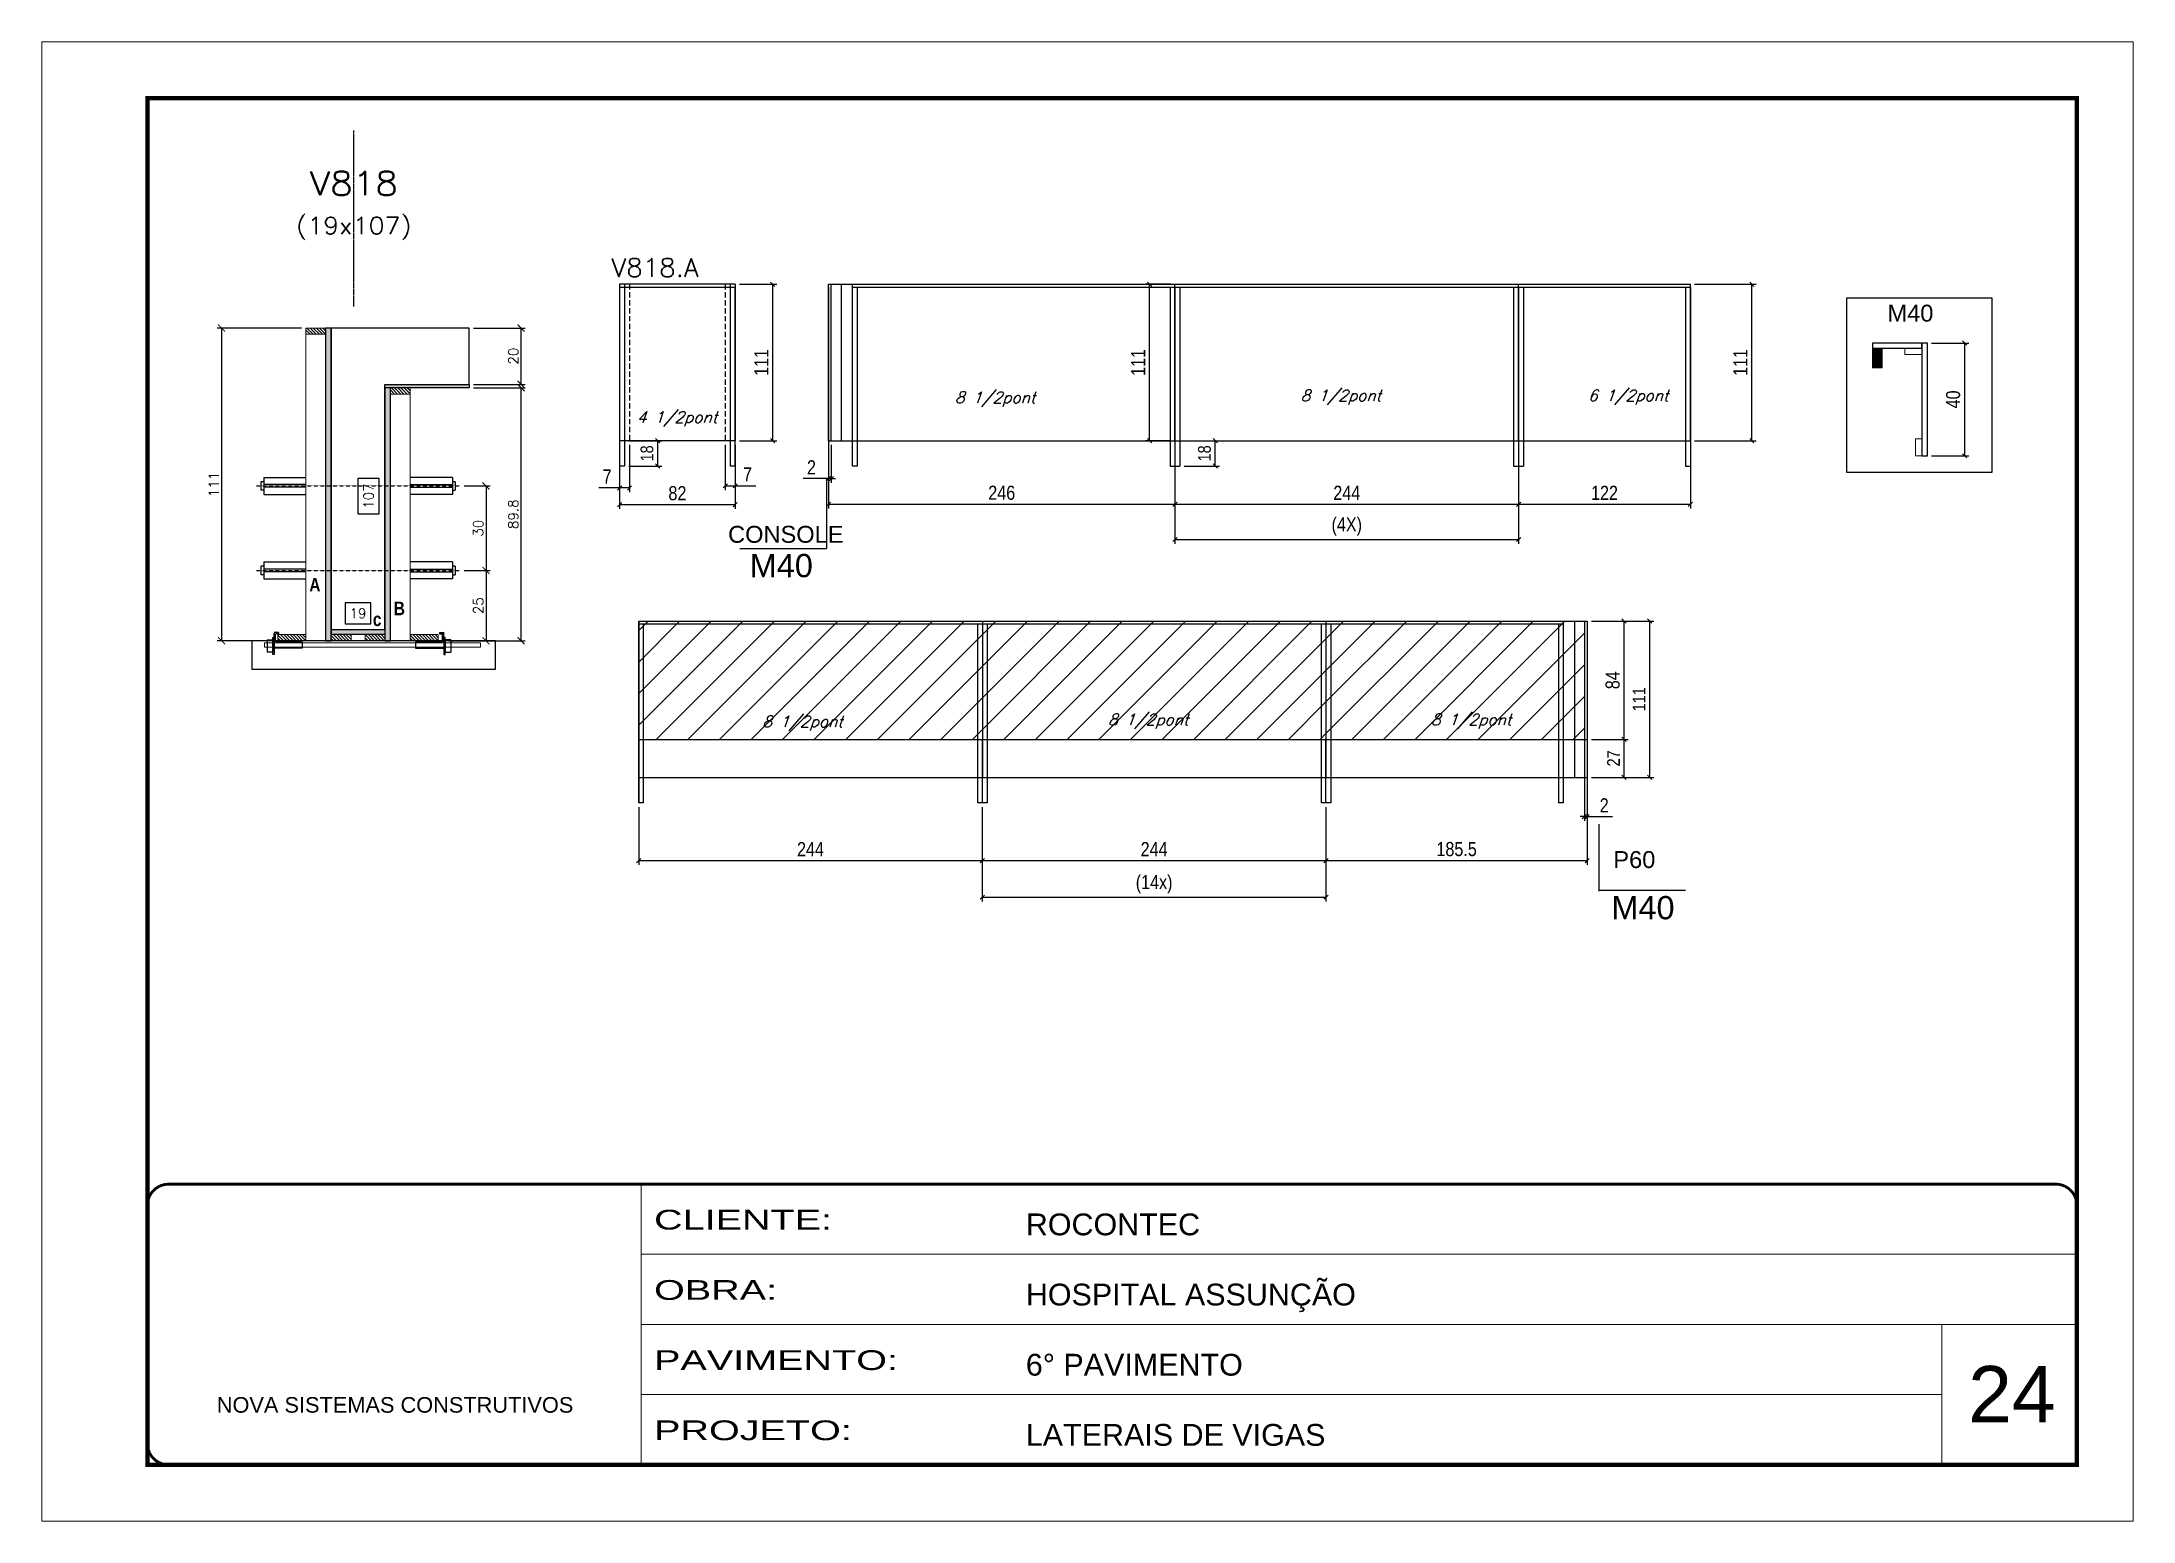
# Model space of a CAD drawing. Extents: x -20960 to -5926, y -2106 to 21915.
# Drawn here: x -7438 to -5953, y 15123 to 16173 of the extents above; entities that cross this region are included whole.
import ezdxf
from ezdxf.enums import TextEntityAlignment as Align

# ---------------------------------------------------------------- set-up
doc = ezdxf.new("R2010")
doc.units = 0
for name, pattern in [('CONTINUO', [0]), ('DASHED', [0.75, 0.5, -0.25]), ('HIDDEN', [0.375, 0.25, -0.125])]:
    doc.linetypes.add(name, pattern=pattern)
for name, color, linetype in [('5', 5, 'Continuous'), ('barrote', 251, 'Continuous'), ('COTA', 241, 'Continuous'), ('Cota Seção (2x)', 4, 'Continuous'), ('detalhes', 4, 'Continuous'), ('NOMENCLATURA', 7, 'Continuous'), ('Painéis', 200, 'Continuous'), ('presilha', 1, 'Continuous'), ('Reaproveitamento', 251, 'Continuous'), ('SARR_2.2x7', 40, 'Continuous'), ('SARR_3.5x7', 81, 'Continuous'), ('TENSOR', 3, 'Continuous'), ('texto', 7, 'Continuous'), ('Texto de Titulo', 7, 'Continuous'), ('Texto Qtd Sarr', 242, 'Continuous')]:
    doc.layers.add(name, color=color, linetype=linetype)
for name, color, linetype, lineweight in [('CARIMBO', 255, 'Continuous', 9), ('CONCRETO', 251, 'Continuous', 25), ('Folhas', 255, 'Continuous', 9), ('Hachura', 251, 'Continuous', 9), ('Madeira', 126, 'Continuous', 18), ('Sarr 2.2x7', 40, 'Continuous', 9), ('SARRAFO DE PRESSAO', 251, 'DASHED', 9), ('SCO-___-LAJ', 2, 'Continuous', 0), ('Texto Seção', 7, 'Continuous', 15)]:
    doc.layers.add(name, color=color, linetype=linetype, lineweight=lineweight)
doc.styles.add('ARIAL', font='arial.ttf')
doc.styles.add('COTA TECNICA', font='techl___.ttf', dxfattribs={"height": 10})
doc.styles.add('COTA TECNICA-50', font='techl___.ttf', dxfattribs={"height": 9})
doc.styles.add('REGUA-120', font='ROMANS.shx', dxfattribs={"height": 15})
doc.styles.add('Romans', font='romans.shx')
doc.styles.get("Standard").update_dxf_attribs({"font": 'arial.ttf'})
doc.styles.add('TECNICA', font='techb___.ttf', dxfattribs={"height": 10})
doc.styles.add('Tecnologia', font='')
doc.styles.get('Tecnologia').set_extended_font_data('Forgotten Futurist')
doc.dimstyles.new('COTA PAINEL-50', dxfattribs={"dimtxt": 9, "dimasz": 3, "dimexe": 3, "dimexo": 3, "dimgap": 3, "dimtad": 1, "dimdec": 1, "dimzin": 12, "dimdsep": 46, "dimtxsty": 'COTA TECNICA-50', "dimblk1": 'OBLIQUE', "dimblk2": 'OBLIQUE', "dimsah": 1, "dimcen": 0.9, "dimclrd": 4, "dimclre": 4, "dimclrt": 240, "dimadec": 1, "dimazin": 3, "dimtfac": 1, "dimtdec": 1, "dimtmove": 0, "dimatfit": 3, "dimfxl": 1, "dimtolj": 1, "dimtzin": 12, "dimarcsym": 0})
doc.dimstyles.new('Cota Seção (2x)', dxfattribs={"dimtxt": 7, "dimasz": 5, "dimexe": 3, "dimexo": 3, "dimgap": 2, "dimtad": 3, "dimdec": 1, "dimlfac": 0.5, "dimzin": 12, "dimdsep": 46, "dimtxsty": 'Romans', "dimblk": 'ARCHTICK', "dimcen": 0, "dimclrd": 4, "dimclre": 4, "dimclrt": 1, "dimadec": 1, "dimazin": 3, "dimtfac": 1, "dimtdec": 1, "dimtmove": 0, "dimatfit": 3, "dimldrblk": 'OBLIQUE', "dimfxl": 1, "dimtolj": 1, "dimtzin": 12, "dimarcsym": 0})
doc.dimstyles.new('Cota Seção interna', dxfattribs={"dimtxt": 7, "dimasz": 6, "dimexe": 0.18, "dimexo": 2, "dimgap": -4, "dimtad": 3, "dimdec": 1, "dimlfac": 0.5, "dimzin": 12, "dimdsep": 46, "dimtxsty": 'Romans', "dimblk": 'ARCHTICK', "dimcen": 0.09, "dimse1": 1, "dimse2": 1, "dimsd1": 1, "dimsd2": 1, "dimclrd": 180, "dimclre": 5, "dimclrt": 1, "dimadec": 0, "dimazin": 3, "dimtfac": 1, "dimtdec": 1, "dimtofl": 0, "dimtmove": 0, "dimatfit": 3, "dimldrblk": 'ARCHTICK', "dimfxl": 1, "dimtolj": 1, "dimtzin": 0, "dimarcsym": 0})
doc.dimstyles.new('PAINEL', dxfattribs={"dimtxt": 10, "dimasz": 3, "dimexe": 3, "dimexo": 3, "dimgap": 3, "dimtad": 1, "dimdec": 1, "dimzin": 12, "dimdsep": 46, "dimtxsty": 'COTA TECNICA', "dimblk1": 'OBLIQUE', "dimblk2": 'OBLIQUE', "dimsah": 1, "dimcen": 0.9, "dimclrd": 4, "dimclre": 4, "dimclrt": 240, "dimadec": 1, "dimazin": 3, "dimtfac": 1, "dimtdec": 1, "dimtmove": 0, "dimatfit": 3, "dimfxl": 1, "dimtolj": 1, "dimtzin": 12, "dimarcsym": 0})
pattern_1 = [(45, (3183.5, 7e-12), (-11.22532, 11.22532), [])]

msp = doc.modelspace()

# ---------------------------------------------------------------- texts
at = {"layer": '5', "color": 7, "linetype": 'Continuous'}
msp.add_text('M40', height=12, rotation=359.99996, dxfattribs=at).set_placement((-6127.96, 15973.94))
at = {"layer": '5', "linetype": 'Continuous'}
for s, rotation, p in [('CONSOLE', 0.00004, (-6951.21, 15816.95)), ('P60', 359.99996, (-6322.61, 15586.09))]:
    msp.add_text(s, height=12, rotation=rotation, dxfattribs=at).set_placement(p)
at = {"layer": 'CARIMBO', "style": 'ARIAL'}
msp.add_text('24', height=40, dxfattribs=at).set_placement((-6070.64, 15192.66))
at = {"layer": 'detalhes', "style": 'TECNICA'}
for s, p in [('A', (-7248.57, 15782.38)), ('B', (-7188.6, 15765.54)), ('c', (-7203.44, 15757.85))]:
    msp.add_text(s, height=9.6, dxfattribs=at).set_placement(p)
at = {"layer": 'NOMENCLATURA', "linetype": 'Continuous'}
for p in [(-6935.84, 15792.53), (-6323.99, 15549.71)]:
    msp.add_text('M40', height=16.5, dxfattribs=at).set_placement(p)
at = {"layer": 'texto', "color": 2, "char_height": 8, "attachment_point": 5, "style": 'Romans'}
for s, insert in [('{\\Q19;\\C256;8 1/2pont}', (-6761.59, 15918.8)), ('{\\Q19;\\C256;8 1/2pont}', (-6516.1, 15920.19)), ('{\\Q19;\\C256;6 1/2pont}', (-6312.07, 15920.19)), ('{\\Q19;\\C256;4 1/2pont}', (-6987.48, 15904.8)), ('{\\Q19;\\C256;8 1/2pont}', (-6652.86, 15690.14)), ('{\\Q19;\\C256;8 1/2pont}', (-6423.63, 15690.14)), ('{\\Q19;\\C256;8 1/2pont}', (-6898.35, 15688.76))]:
    msp.add_mtext(s, dxfattribs=dict(at, insert=insert))
at = {"layer": 'Texto Seção', "style": 'REGUA-120', "width": 1.05}
msp.add_text('V818.A', height=13, dxfattribs=at).set_placement((-7034.06, 16005.8))

# ---------------------------------------------------------------- blocks, each defined once
blk = doc.blocks.new('9999999999')
at = {"color": 30, "linetype": 'CONTINUO'}
for p, q in [((98564.6, 34230.2), (98564.6, 34429.4)), ((98564.6, 34379.6), (99584, 34379.6)), ((98564.6, 34329.8), (99488, 34329.8)), ((99584, 34329.8), (99488, 34329.8)), ((99488, 34329.8), (99488, 34230.2)), ((98564.6, 34280), (99488, 34280))]:
    blk.add_line(p, q, dxfattribs=at)
at = {"color": 30, "linetype": 'CONTINUO', "const_width": 2}
blk.add_lwpolyline([(99584, 34230.2), (99584, 34414.4, 0.414214), (99569, 34429.4), (98229, 34429.4, 0.414214), (98214, 34414.4), (98214, 34245.2, 0.414214), (98229, 34230.2), (99584, 34230.2)], format="xyb", dxfattribs=at)
at = {"layer": 'Folhas'}
blk.add_lwpolyline([(98139, 34190.2), (99624, 34190.2), (99624, 35240.2), (98139, 35240.2)], close=True, dxfattribs=at)
at = {"layer": 'Folhas', "color": 30, "const_width": 3}
blk.add_lwpolyline([(98214, 34230.2), (99584, 34230.2), (99584, 35200.2), (98214, 35200.2)], close=True, dxfattribs=at)
at = {"color": 7, "linetype": 'Continuous', "ltscale": 5, "style": 'ARIAL'}
for s, height, p in [('ROCONTEC', 15.48, (98837.7, 34393.1)), ('HOSPITAL ASSUNÇÃO', 15.483, (98837.7, 34343.3)), ('6° PAVIMENTO', 15.483, (98837.7, 34293.5)), ('NOVA SISTEMAS CONSTRUTIVOS', 11.059, (98263.2, 34267.2)), ('LATERAIS DE VIGAS', 15.483, (98837.7, 34243.7))]:
    blk.add_text(s, height=height, dxfattribs=at).set_placement(p)
at = {"layer": 'Folhas', "color": 7, "style": 'Tecnologia', "width": 1.5}
for s, p in [('CLIENTE:', (98573.7, 34397.2)), ('OBRA:', (98573.7, 34347.3)), ('PAVIMENTO:', (98573.7, 34297.5)), ('PROJETO:', (98573.7, 34247.7))]:
    blk.add_text(s, height=14, dxfattribs=at).set_placement(p)
blk = doc.blocks.new('titulo1')
at = {"layer": 'Defpoints', "color": 252, "linetype": 'HIDDEN', "ltscale": 2}
blk.add_line((0, 0), (0, 125), dxfattribs=at)
at = {"layer": 'Defpoints', "style": 'Romans', "oblique": 15}
blk.add_attdef('FOLHA', text='', height=10, dxfattribs=at).set_placement((0, 15.6), align=Align.MIDDLE_CENTER)
at = {"layer": 'Texto Qtd Sarr', "color": 3, "style": 'Romans', "oblique": 15}
for tag, height, p in [('TITULO', 17, (0, 71.4)), ('SEÇÃO', 12, (0, 41.5))]:
    blk.add_attdef(tag, text='', height=height, dxfattribs=at).set_placement(p, align=Align.MIDDLE_CENTER)
blk = doc.blocks.new('_ArchTick')
at = {"color": 0, "linetype": 'ByBlock', "const_width": 0.15}
blk.add_lwpolyline([(-0.5, -0.5), (0.5, 0.5)], dxfattribs=at)
blk = doc.blocks.new('*D861')
at = {"layer": 'COTA', "color": 4, "lineweight": -2, "transparency": 16777216}
for p, q in [((-7132, 15927), (-7095.2, 15927)), ((-7098.2, 15747.4), (-7098.2, 15927)), ((-7149.6, 15747.4), (-7095.2, 15747.4))]:
    blk.add_line(p, q, dxfattribs=at)
at = {"layer": 'Defpoints', "color": 0, "transparency": 16777216}
for p in [(-7135, 15927), (-7098.2, 15927), (-7152.6, 15747.4)]:
    blk.add_point(p, dxfattribs=at)
at = {"layer": 'COTA', "color": 4, "lineweight": -2, "transparency": 16777216, "xscale": 5, "yscale": 5, "zscale": 5}
for p, rotation in [((-7098.2, 15927), 90), ((-7098.2, 15747.4), 270)]:
    blk.add_blockref('_ArchTick', p, dxfattribs=dict(at, rotation=rotation))
at = {"layer": 'COTA', "color": 1, "transparency": 16777216, "insert": (-7103.7, 15837.2), "char_height": 7, "attachment_point": 5, "rotation": 90, "style": 'Romans'}
blk.add_mtext('\\A1;89.8', dxfattribs=at)
blk = doc.blocks.new('_Oblique')
at = {"color": 0, "linetype": 'ByBlock', "lineweight": -2}
blk.add_line((-0.5, -0.5), (0.5, 0.5), dxfattribs=at)
blk = doc.blocks.new('*D862')
at = {"layer": 'COTA', "color": 4, "lineweight": -2, "transparency": 16777216}
for p, q in [((-7132, 15969.4), (-7095.2, 15969.4)), ((-7098.2, 15929.4), (-7098.2, 15969.4)), ((-7132, 15929.4), (-7095.2, 15929.4))]:
    blk.add_line(p, q, dxfattribs=at)
at = {"layer": 'Defpoints', "color": 0, "transparency": 16777216}
for p in [(-7135, 15969.4), (-7098.2, 15969.4), (-7135, 15929.4)]:
    blk.add_point(p, dxfattribs=at)
at = {"layer": 'COTA', "color": 4, "lineweight": -2, "transparency": 16777216, "xscale": 5, "yscale": 5, "zscale": 5}
for p, rotation in [((-7098.2, 15969.4), 90), ((-7098.2, 15929.4), 270)]:
    blk.add_blockref('_ArchTick', p, dxfattribs=dict(at, rotation=rotation))
at = {"layer": 'COTA', "color": 1, "transparency": 16777216, "insert": (-7103.7, 15949.4), "char_height": 7, "attachment_point": 5, "rotation": 90, "style": 'Romans'}
blk.add_mtext('\\A1;20', dxfattribs=at)
blk = doc.blocks.new('*D863')
at = {"layer": 'Cota Seção (2x)', "color": 180, "lineweight": -2, "transparency": 16777216}
for p, q in [((-7199, 15862.6), (-7214, 15862.6)), ((-7214, 15862.6), (-7214, 15837.6)), ((-7199, 15837.6), (-7199, 15862.6)), ((-7214, 15837.6), (-7199, 15837.6))]:
    blk.add_line(p, q, dxfattribs=at)
at = {"layer": 'Defpoints', "color": 0, "transparency": 16777216}
for p in [(-7195, 15969.4), (-7195, 15969.4), (-7195, 15755.4)]:
    blk.add_point(p, dxfattribs=at)
at = {"layer": 'Cota Seção (2x)', "color": 1, "transparency": 16777216, "insert": (-7206.5, 15850.1), "char_height": 7, "attachment_point": 5, "rotation": 90, "style": 'Romans'}
blk.add_mtext('\\A1;107', dxfattribs=at)
blk = doc.blocks.new('PRESILHA METÁLICA 1')
at = {"layer": 'presilha'}
for p, q in [((0, 13), (6, 13)), ((0, 13), (0, 0)), ((6, 0), (0, 0)), ((6, 15.5), (7.5, 15.5)), ((6, -2.5), (6, 15.5)), ((6, 13), (6, 0)), ((7.5, 10.6), (7.5, 19.9)), ((7.5, 15.5), (7.5, -2.5)), ((37.5, 4.1), (7.5, 4.1)), ((12, 21), (8.6, 21)), ((9, 11.6), (9, 18.9)), ((12, 19.5), (9.6, 19.5)), ((37.5, 11), (9.6, 11)), ((12, 21), (12, 19.5)), ((37.5, 11), (37.5, 4.1)), ((7.5, -2.5), (6, -2.5))]:
    blk.add_line(p, q, dxfattribs=at)
for centre, radius, start, end in [((8.6, 19.9), 1.14, 90, 180), ((9.6, 18.9), 0.57, 90, 180), ((9.6, 11.6), 0.57, 180, 270)]:
    blk.add_arc(centre, radius, start, end, dxfattribs=at)
blk = doc.blocks.new('*D864')
at = {"layer": 'Cota Seção (2x)', "color": 180, "lineweight": -2, "transparency": 16777216}
for p, q in [((-7205, 15774.4), (-7223, 15774.4)), ((-7223, 15774.4), (-7223, 15759.4)), ((-7205, 15759.4), (-7205, 15774.4)), ((-7223, 15759.4), (-7205, 15759.4))]:
    blk.add_line(p, q, dxfattribs=at)
at = {"layer": 'Defpoints', "color": 0, "transparency": 16777216}
for p in [(-7233, 15747.4), (-7195, 15755.4), (-7195, 15747.4)]:
    blk.add_point(p, dxfattribs=at)
at = {"layer": 'Cota Seção (2x)', "color": 1, "transparency": 16777216, "insert": (-7214, 15766.9), "char_height": 7, "attachment_point": 5, "style": 'Romans'}
blk.add_mtext('\\A1;19', dxfattribs=at)
blk = doc.blocks.new('*D865')
at = {"layer": 'COTA', "color": 4, "lineweight": -2, "transparency": 16777216}
for p, q in [((-7254, 15969.4), (-7313.9, 15969.4)), ((-7310.9, 15969.4), (-7310.9, 15747.4)), ((-7254, 15747.4), (-7313.9, 15747.4))]:
    blk.add_line(p, q, dxfattribs=at)
at = {"layer": 'Defpoints', "color": 0, "transparency": 16777216}
for p in [(-7251, 15969.4), (-7310.9, 15747.4), (-7251, 15747.4)]:
    blk.add_point(p, dxfattribs=at)
at = {"layer": 'COTA', "color": 4, "lineweight": -2, "transparency": 16777216, "xscale": 5, "yscale": 5, "zscale": 5}
for p, rotation in [((-7310.9, 15969.4), 90), ((-7310.9, 15747.4), 270)]:
    blk.add_blockref('_ArchTick', p, dxfattribs=dict(at, rotation=rotation))
at = {"layer": 'COTA', "color": 1, "transparency": 16777216, "insert": (-7316.4, 15858.4), "char_height": 7, "attachment_point": 5, "rotation": 90, "style": 'Romans'}
blk.add_mtext('\\A1;111', dxfattribs=at)
blk = doc.blocks.new('*D866')
at = {"layer": 'COTA', "color": 4, "lineweight": -2, "transparency": 16777216}
for p, q in [((-7138.7, 15797.3), (-7120.1, 15797.3)), ((-7123.1, 15797.3), (-7123.1, 15747.4)), ((-7138.7, 15747.4), (-7120.1, 15747.4))]:
    blk.add_line(p, q, dxfattribs=at)
at = {"layer": 'Defpoints', "color": 0, "transparency": 16777216}
for p in [(-7141.7, 15797.3), (-7141.7, 15747.4), (-7123.1, 15747.4)]:
    blk.add_point(p, dxfattribs=at)
at = {"layer": 'COTA', "color": 4, "lineweight": -2, "transparency": 16777216, "xscale": 5, "yscale": 5, "zscale": 5}
for p, rotation in [((-7123.1, 15797.3), 90), ((-7123.1, 15747.4), 270)]:
    blk.add_blockref('_ArchTick', p, dxfattribs=dict(at, rotation=rotation))
at = {"layer": 'COTA', "color": 1, "transparency": 16777216, "insert": (-7128.6, 15772.3), "char_height": 7, "attachment_point": 5, "rotation": 90, "style": 'Romans'}
blk.add_mtext('\\A1;25', dxfattribs=at)
blk = doc.blocks.new('*D867')
at = {"layer": 'COTA', "color": 4, "lineweight": -2, "transparency": 16777216}
for p, q in [((-7138.7, 15857.3), (-7120.1, 15857.3)), ((-7123.1, 15857.3), (-7123.1, 15797.3)), ((-7138.7, 15797.3), (-7120.1, 15797.3))]:
    blk.add_line(p, q, dxfattribs=at)
at = {"layer": 'Defpoints', "color": 0, "transparency": 16777216}
for p in [(-7141.7, 15857.3), (-7141.7, 15797.3), (-7123.1, 15797.3)]:
    blk.add_point(p, dxfattribs=at)
at = {"layer": 'COTA', "color": 4, "lineweight": -2, "transparency": 16777216, "xscale": 5, "yscale": 5, "zscale": 5}
for p, rotation in [((-7123.1, 15857.3), 90), ((-7123.1, 15797.3), 270)]:
    blk.add_blockref('_ArchTick', p, dxfattribs=dict(at, rotation=rotation))
at = {"layer": 'COTA', "color": 1, "transparency": 16777216, "insert": (-7128.6, 15827.3), "char_height": 7, "attachment_point": 5, "rotation": 90, "style": 'Romans'}
blk.add_mtext('\\A1;30', dxfattribs=at)
blk = doc.blocks.new('*D868')
at = {"layer": 'COTA', "color": 4, "linetype": 'ByBlock', "lineweight": -2, "transparency": 16777216}
for p, q in [((-6879.9, 15916.9), (-6879.9, 15841.3)), ((-6633.9, 15904.4), (-6633.9, 15841.3)), ((-6879.9, 15844.3), (-6633.9, 15844.3))]:
    blk.add_line(p, q, dxfattribs=at)
at = {"layer": 'Defpoints', "color": 0, "linetype": 'ByBlock', "transparency": 16777216}
for p in [(-6879.9, 15919.9), (-6633.9, 15907.4), (-6633.9, 15844.3)]:
    blk.add_point(p, dxfattribs=at)
at = {"layer": 'COTA', "color": 4, "linetype": 'ByBlock', "lineweight": -2, "transparency": 16777216, "xscale": 3, "yscale": 3, "zscale": 3, "rotation": 180}
blk.add_blockref('_Oblique', (-6879.9, 15844.3), dxfattribs=at)
at = {"layer": 'COTA', "color": 4, "linetype": 'ByBlock', "lineweight": -2, "transparency": 16777216, "xscale": 3, "yscale": 3, "zscale": 3}
blk.add_blockref('_Oblique', (-6633.9, 15844.3), dxfattribs=at)
at = {"layer": 'COTA', "color": 240, "linetype": 'ByBlock', "transparency": 16777216, "insert": (-6756.9, 15852.4), "char_height": 10, "attachment_point": 5, "style": 'COTA TECNICA'}
blk.add_mtext('\\A1;246', dxfattribs=at)
blk = doc.blocks.new('*D869')
at = {"layer": 'COTA', "color": 4, "linetype": 'ByBlock', "lineweight": -2, "transparency": 16777216}
for p, q in [((-6633.9, 15904.4), (-6633.9, 15841.3)), ((-6389.9, 15904.4), (-6389.9, 15841.3)), ((-6633.9, 15844.3), (-6389.9, 15844.3))]:
    blk.add_line(p, q, dxfattribs=at)
at = {"layer": 'Defpoints', "color": 0, "linetype": 'ByBlock', "transparency": 16777216}
for p in [(-6633.9, 15907.4), (-6389.9, 15907.4), (-6389.9, 15844.3)]:
    blk.add_point(p, dxfattribs=at)
at = {"layer": 'COTA', "color": 4, "linetype": 'ByBlock', "lineweight": -2, "transparency": 16777216, "xscale": 3, "yscale": 3, "zscale": 3, "rotation": 180}
blk.add_blockref('_Oblique', (-6633.9, 15844.3), dxfattribs=at)
at = {"layer": 'COTA', "color": 4, "linetype": 'ByBlock', "lineweight": -2, "transparency": 16777216, "xscale": 3, "yscale": 3, "zscale": 3}
blk.add_blockref('_Oblique', (-6389.9, 15844.3), dxfattribs=at)
at = {"layer": 'COTA', "color": 240, "linetype": 'ByBlock', "transparency": 16777216, "insert": (-6511.9, 15852.4), "char_height": 10, "attachment_point": 5, "style": 'COTA TECNICA'}
blk.add_mtext('\\A1;244', dxfattribs=at)
blk = doc.blocks.new('*D870')
at = {"layer": 'COTA', "color": 4, "lineweight": -2, "ltscale": 25, "transparency": 16777216}
for p, q in [((-6633.9, 15904.4), (-6633.9, 15816.3)), ((-6389.9, 15904.4), (-6389.9, 15816.3)), ((-6633.9, 15819.3), (-6389.9, 15819.3))]:
    blk.add_line(p, q, dxfattribs=at)
at = {"layer": 'Defpoints', "color": 0, "ltscale": 25, "transparency": 16777216}
for p in [(-6633.9, 15907.4), (-6389.9, 15907.4), (-6389.9, 15819.3)]:
    blk.add_point(p, dxfattribs=at)
at = {"layer": 'COTA', "color": 4, "lineweight": -2, "ltscale": 25, "transparency": 16777216, "xscale": 3, "yscale": 3, "zscale": 3, "rotation": 180}
blk.add_blockref('_Oblique', (-6633.9, 15819.3), dxfattribs=at)
at = {"layer": 'COTA', "color": 4, "lineweight": -2, "ltscale": 25, "transparency": 16777216, "xscale": 3, "yscale": 3, "zscale": 3}
blk.add_blockref('_Oblique', (-6389.9, 15819.3), dxfattribs=at)
at = {"layer": 'COTA', "color": 240, "ltscale": 25, "transparency": 16777216, "insert": (-6511.9, 15828.5), "char_height": 10, "attachment_point": 5, "style": 'COTA TECNICA'}
blk.add_mtext('\\A1;(4X)', dxfattribs=at)
blk = doc.blocks.new('*D871')
at = {"layer": 'COTA', "color": 4, "lineweight": -2, "ltscale": 25, "transparency": 16777216}
for p, q in [((-6389.9, 15904.4), (-6389.9, 15841.3)), ((-6267.9, 15904.4), (-6267.9, 15841.3)), ((-6389.9, 15844.3), (-6267.9, 15844.3))]:
    blk.add_line(p, q, dxfattribs=at)
at = {"layer": 'Defpoints', "color": 0, "ltscale": 25, "transparency": 16777216}
for p in [(-6389.9, 15907.4), (-6267.9, 15907.4), (-6267.9, 15844.3)]:
    blk.add_point(p, dxfattribs=at)
at = {"layer": 'COTA', "color": 4, "lineweight": -2, "ltscale": 25, "transparency": 16777216, "xscale": 3, "yscale": 3, "zscale": 3, "rotation": 180}
blk.add_blockref('_Oblique', (-6389.9, 15844.3), dxfattribs=at)
at = {"layer": 'COTA', "color": 4, "lineweight": -2, "ltscale": 25, "transparency": 16777216, "xscale": 3, "yscale": 3, "zscale": 3}
blk.add_blockref('_Oblique', (-6267.9, 15844.3), dxfattribs=at)
at = {"layer": 'COTA', "color": 240, "ltscale": 25, "transparency": 16777216, "insert": (-6328.9, 15852.4), "char_height": 10, "attachment_point": 5, "style": 'COTA TECNICA'}
blk.add_mtext('\\A1;122', dxfattribs=at)
blk = doc.blocks.new('*D905')
at = {"layer": 'COTA', "color": 4, "lineweight": -2, "ltscale": 25, "transparency": 16777216}
for p, q in [((-6879.9, 15904.4), (-6879.9, 15859.5)), ((-6877.9, 15886.4), (-6877.9, 15859.5)), ((-6879.9, 15862.5), (-6898, 15862.5)), ((-6877.9, 15862.5), (-6879.9, 15862.5)), ((-6877.9, 15862.5), (-6874.9, 15862.5))]:
    blk.add_line(p, q, dxfattribs=at)
at = {"layer": 'Defpoints', "color": 0, "ltscale": 25, "transparency": 16777216}
for p in [(-6879.9, 15907.4), (-6877.9, 15889.4), (-6879.9, 15862.5)]:
    blk.add_point(p, dxfattribs=at)
at = {"layer": 'COTA', "color": 4, "lineweight": -2, "ltscale": 25, "transparency": 16777216, "xscale": 3, "yscale": 3, "zscale": 3}
blk.add_blockref('_Oblique', (-6879.9, 15862.5), dxfattribs=at)
at = {"layer": 'COTA', "color": 4, "lineweight": -2, "ltscale": 25, "transparency": 16777216, "xscale": 3, "yscale": 3, "zscale": 3, "rotation": 180}
blk.add_blockref('_Oblique', (-6877.9, 15862.5), dxfattribs=at)
at = {"layer": 'COTA', "color": 240, "ltscale": 25, "transparency": 16777216, "insert": (-6892, 15870.5), "char_height": 10, "attachment_point": 5, "style": 'COTA TECNICA'}
blk.add_mtext('\\A1;2', dxfattribs=at)
blk = doc.blocks.new('*D906')
at = {"layer": 'COTA', "color": 4, "lineweight": -2, "ltscale": 25, "transparency": 16777216}
for p, q in [((-7028.2, 15886.4), (-7028.2, 15841)), ((-6946.2, 15886.4), (-6946.2, 15841)), ((-6946.2, 15844), (-7028.2, 15844))]:
    blk.add_line(p, q, dxfattribs=at)
at = {"layer": 'Defpoints', "color": 0, "ltscale": 25, "transparency": 16777216}
for p in [(-7028.2, 15889.4), (-6946.2, 15889.4), (-7028.2, 15844)]:
    blk.add_point(p, dxfattribs=at)
at = {"layer": 'COTA', "color": 4, "lineweight": -2, "ltscale": 25, "transparency": 16777216, "xscale": 3, "yscale": 3, "zscale": 3, "rotation": 180}
blk.add_blockref('_Oblique', (-7028.2, 15844), dxfattribs=at)
at = {"layer": 'COTA', "color": 4, "lineweight": -2, "ltscale": 25, "transparency": 16777216, "xscale": 3, "yscale": 3, "zscale": 3}
blk.add_blockref('_Oblique', (-6946.2, 15844), dxfattribs=at)
at = {"layer": 'COTA', "color": 240, "ltscale": 25, "transparency": 16777216, "insert": (-6987.2, 15852.1), "char_height": 10, "attachment_point": 5, "style": 'COTA TECNICA'}
blk.add_mtext('\\A1;82', dxfattribs=at)
blk = doc.blocks.new('*D907')
at = {"layer": 'COTA', "color": 4, "lineweight": -2, "ltscale": 25, "transparency": 16777216}
for p, q in [((-6943.2, 16000.4), (-6916.6, 16000.4)), ((-6919.6, 16000.4), (-6919.6, 15889.4)), ((-6943.2, 15889.4), (-6916.6, 15889.4))]:
    blk.add_line(p, q, dxfattribs=at)
at = {"layer": 'Defpoints', "color": 0, "ltscale": 25, "transparency": 16777216}
for p in [(-6946.2, 16000.4), (-6946.2, 15889.4), (-6919.6, 15889.4)]:
    blk.add_point(p, dxfattribs=at)
at = {"layer": 'COTA', "color": 4, "lineweight": -2, "ltscale": 25, "transparency": 16777216, "xscale": 3, "yscale": 3, "zscale": 3}
for p, rotation in [((-6919.6, 16000.4), 90), ((-6919.6, 15889.4), 270)]:
    blk.add_blockref('_Oblique', p, dxfattribs=dict(at, rotation=rotation))
at = {"layer": 'COTA', "color": 240, "ltscale": 25, "transparency": 16777216, "insert": (-6927.6, 15944.9), "char_height": 10, "attachment_point": 5, "rotation": 90, "style": 'COTA TECNICA'}
blk.add_mtext('\\A1;111', dxfattribs=at)
blk = doc.blocks.new('*D908')
at = {"layer": 'COTA', "color": 4, "lineweight": -2, "ltscale": 25, "transparency": 16777216}
for p, q in [((-7028.2, 15886.4), (-7028.2, 15852.9)), ((-7021.2, 15886.4), (-7021.2, 15852.9)), ((-7028.2, 15855.9), (-7043, 15855.9)), ((-7021.2, 15855.9), (-7028.2, 15855.9))]:
    blk.add_line(p, q, dxfattribs=at)
at = {"layer": 'Defpoints', "color": 0, "ltscale": 25, "transparency": 16777216}
for p in [(-7028.2, 15889.4), (-7021.2, 15889.4), (-7028.2, 15855.9)]:
    blk.add_point(p, dxfattribs=at)
at = {"layer": 'COTA', "color": 4, "lineweight": -2, "ltscale": 25, "transparency": 16777216, "xscale": 3, "yscale": 3, "zscale": 3, "rotation": 180}
blk.add_blockref('_Oblique', (-7028.2, 15855.9), dxfattribs=at)
at = {"layer": 'COTA', "color": 4, "lineweight": -2, "ltscale": 25, "transparency": 16777216, "xscale": 3, "yscale": 3, "zscale": 3}
blk.add_blockref('_Oblique', (-7021.2, 15855.9), dxfattribs=at)
at = {"layer": 'COTA', "color": 240, "ltscale": 25, "transparency": 16777216, "insert": (-7037.1, 15864), "char_height": 10, "attachment_point": 5, "style": 'COTA TECNICA'}
blk.add_mtext('\\A1;7', dxfattribs=at)
blk = doc.blocks.new('*D909')
at = {"layer": 'COTA', "color": 4, "lineweight": -2, "ltscale": 25, "transparency": 16777216}
for p, q in [((-6953.2, 15886.4), (-6953.2, 15854.4)), ((-6946.2, 15886.4), (-6946.2, 15854.4)), ((-6953.2, 15857.4), (-6946.2, 15857.4)), ((-6946.2, 15857.4), (-6931.5, 15857.4))]:
    blk.add_line(p, q, dxfattribs=at)
at = {"layer": 'Defpoints', "color": 0, "ltscale": 25, "transparency": 16777216}
for p in [(-6953.2, 15889.4), (-6946.2, 15889.4), (-6946.2, 15857.4)]:
    blk.add_point(p, dxfattribs=at)
at = {"layer": 'COTA', "color": 4, "lineweight": -2, "ltscale": 25, "transparency": 16777216, "xscale": 3, "yscale": 3, "zscale": 3, "rotation": 180}
blk.add_blockref('_Oblique', (-6953.2, 15857.4), dxfattribs=at)
at = {"layer": 'COTA', "color": 4, "lineweight": -2, "ltscale": 25, "transparency": 16777216, "xscale": 3, "yscale": 3, "zscale": 3}
blk.add_blockref('_Oblique', (-6946.2, 15857.4), dxfattribs=at)
at = {"layer": 'COTA', "color": 240, "ltscale": 25, "transparency": 16777216, "insert": (-6937.4, 15865.5), "char_height": 10, "attachment_point": 5, "style": 'COTA TECNICA'}
blk.add_mtext('\\A1;7', dxfattribs=at)
blk = doc.blocks.new('*D910')
at = {"layer": 'COTA', "color": 4, "lineweight": -2, "ltscale": 25, "transparency": 16777216}
for p, q in [((-6636.9, 16000.4), (-6654.9, 16000.4)), ((-6651.9, 15889.4), (-6651.9, 16000.4)), ((-6636.9, 15889.4), (-6654.9, 15889.4))]:
    blk.add_line(p, q, dxfattribs=at)
at = {"layer": 'Defpoints', "color": 0, "ltscale": 25, "transparency": 16777216}
for p in [(-6651.9, 16000.4), (-6633.9, 16000.4), (-6633.9, 15889.4)]:
    blk.add_point(p, dxfattribs=at)
at = {"layer": 'COTA', "color": 4, "lineweight": -2, "ltscale": 25, "transparency": 16777216, "xscale": 3, "yscale": 3, "zscale": 3}
for p, rotation in [((-6651.9, 16000.4), 90), ((-6651.9, 15889.4), 270)]:
    blk.add_blockref('_Oblique', p, dxfattribs=dict(at, rotation=rotation))
at = {"layer": 'COTA', "color": 240, "ltscale": 25, "transparency": 16777216, "insert": (-6660, 15944.9), "char_height": 10, "attachment_point": 5, "rotation": 90, "style": 'COTA TECNICA'}
blk.add_mtext('\\A1;111', dxfattribs=at)
blk = doc.blocks.new('*D911')
at = {"layer": 'COTA', "color": 4, "lineweight": -2, "ltscale": 25, "transparency": 16777216}
for p, q in [((-6264.9, 16000.4), (-6221.3, 16000.4)), ((-6224.3, 15889.4), (-6224.3, 16000.4)), ((-6264.9, 15889.4), (-6221.3, 15889.4))]:
    blk.add_line(p, q, dxfattribs=at)
at = {"layer": 'Defpoints', "color": 0, "ltscale": 25, "transparency": 16777216}
for p in [(-6267.9, 16000.4), (-6224.3, 16000.4), (-6267.9, 15889.4)]:
    blk.add_point(p, dxfattribs=at)
at = {"layer": 'COTA', "color": 4, "lineweight": -2, "ltscale": 25, "transparency": 16777216, "xscale": 3, "yscale": 3, "zscale": 3}
for p, rotation in [((-6224.3, 16000.4), 90), ((-6224.3, 15889.4), 270)]:
    blk.add_blockref('_Oblique', p, dxfattribs=dict(at, rotation=rotation))
at = {"layer": 'COTA', "color": 240, "ltscale": 25, "transparency": 16777216, "insert": (-6232.4, 15944.9), "char_height": 10, "attachment_point": 5, "rotation": 90, "style": 'COTA TECNICA'}
blk.add_mtext('\\A1;111', dxfattribs=at)
blk = doc.blocks.new('*D912')
at = {"layer": 'Defpoints', "color": 0, "linetype": 'ByBlock', "transparency": 16777216}
for p in [(-6099.7, 15958.7), (-6099.7, 15878.7), (-6073.2, 15878.7)]:
    blk.add_point(p, dxfattribs=at)
at = {"layer": 'Sarr 2.2x7', "color": 4, "linetype": 'ByBlock', "lineweight": -2, "transparency": 16777216}
for p, q in [((-6096.7, 15958.7), (-6070.2, 15958.7)), ((-6073.2, 15958.7), (-6073.2, 15878.7)), ((-6096.7, 15878.7), (-6070.2, 15878.7))]:
    blk.add_line(p, q, dxfattribs=at)
at = {"layer": 'Sarr 2.2x7', "color": 4, "linetype": 'ByBlock', "lineweight": -2, "transparency": 16777216, "xscale": 3, "yscale": 3, "zscale": 3}
for p, rotation in [((-6073.2, 15958.7), 90), ((-6073.2, 15878.7), 270)]:
    blk.add_blockref('_Oblique', p, dxfattribs=dict(at, rotation=rotation))
at = {"layer": 'Sarr 2.2x7', "color": 240, "linetype": 'ByBlock', "transparency": 16777216, "insert": (-6081.3, 15918.7), "char_height": 10, "attachment_point": 5, "rotation": 90, "style": 'COTA TECNICA'}
blk.add_mtext('\\A1;40', dxfattribs=at)
blk = doc.blocks.new('*D873')
at = {"layer": 'COTA', "color": 4, "linetype": 'ByBlock', "lineweight": -2, "transparency": 16777216}
for p, q in [((-7014.7, 15629.4), (-7014.7, 15588.4)), ((-6770.7, 15629.4), (-6770.7, 15588.4)), ((-7014.7, 15591.4), (-6770.7, 15591.4))]:
    blk.add_line(p, q, dxfattribs=at)
at = {"layer": 'Defpoints', "color": 0, "linetype": 'ByBlock', "transparency": 16777216}
for p in [(-7014.7, 15632.4), (-6770.7, 15632.4), (-6770.7, 15591.4)]:
    blk.add_point(p, dxfattribs=at)
at = {"layer": 'COTA', "color": 4, "linetype": 'ByBlock', "lineweight": -2, "transparency": 16777216, "xscale": 3, "yscale": 3, "zscale": 3, "rotation": 180}
blk.add_blockref('_Oblique', (-7014.7, 15591.4), dxfattribs=at)
at = {"layer": 'COTA', "color": 4, "linetype": 'ByBlock', "lineweight": -2, "transparency": 16777216, "xscale": 3, "yscale": 3, "zscale": 3}
blk.add_blockref('_Oblique', (-6770.7, 15591.4), dxfattribs=at)
at = {"layer": 'COTA', "color": 240, "linetype": 'ByBlock', "transparency": 16777216, "insert": (-6892.7, 15599.5), "char_height": 10, "attachment_point": 5, "style": 'COTA TECNICA'}
blk.add_mtext('\\A1;244', dxfattribs=at)
blk = doc.blocks.new('*D874')
at = {"layer": 'COTA', "color": 4, "linetype": 'ByBlock', "lineweight": -2, "transparency": 16777216}
for p, q in [((-6770.7, 15629.4), (-6770.7, 15588.4)), ((-6526.7, 15629.4), (-6526.7, 15588.4)), ((-6770.7, 15591.4), (-6526.7, 15591.4))]:
    blk.add_line(p, q, dxfattribs=at)
at = {"layer": 'Defpoints', "color": 0, "linetype": 'ByBlock', "transparency": 16777216}
for p in [(-6770.7, 15632.4), (-6526.7, 15632.4), (-6526.7, 15591.4)]:
    blk.add_point(p, dxfattribs=at)
at = {"layer": 'COTA', "color": 4, "linetype": 'ByBlock', "lineweight": -2, "transparency": 16777216, "xscale": 3, "yscale": 3, "zscale": 3, "rotation": 180}
blk.add_blockref('_Oblique', (-6770.7, 15591.4), dxfattribs=at)
at = {"layer": 'COTA', "color": 4, "linetype": 'ByBlock', "lineweight": -2, "transparency": 16777216, "xscale": 3, "yscale": 3, "zscale": 3}
blk.add_blockref('_Oblique', (-6526.7, 15591.4), dxfattribs=at)
at = {"layer": 'COTA', "color": 240, "linetype": 'ByBlock', "transparency": 16777216, "insert": (-6648.7, 15599.5), "char_height": 10, "attachment_point": 5, "style": 'COTA TECNICA'}
blk.add_mtext('\\A1;244', dxfattribs=at)
blk = doc.blocks.new('*D917')
at = {"layer": 'COTA', "color": 4, "lineweight": -2, "ltscale": 25, "transparency": 16777216}
for p, q in [((-6338.2, 15761.4), (-6312, 15761.4)), ((-6315, 15677.4), (-6315, 15761.4)), ((-6338.2, 15677.4), (-6312, 15677.4))]:
    blk.add_line(p, q, dxfattribs=at)
at = {"layer": 'Defpoints', "color": 0, "ltscale": 25, "transparency": 16777216}
for p in [(-6341.2, 15761.4), (-6315, 15761.4), (-6341.2, 15677.4)]:
    blk.add_point(p, dxfattribs=at)
at = {"layer": 'COTA', "color": 4, "lineweight": -2, "ltscale": 25, "transparency": 16777216, "xscale": 3, "yscale": 3, "zscale": 3}
for p, rotation in [((-6315, 15761.4), 90), ((-6315, 15677.4), 270)]:
    blk.add_blockref('_Oblique', p, dxfattribs=dict(at, rotation=rotation))
at = {"layer": 'COTA', "color": 240, "ltscale": 25, "transparency": 16777216, "insert": (-6323.1, 15719.4), "char_height": 10, "attachment_point": 5, "rotation": 90, "style": 'COTA TECNICA'}
blk.add_mtext('\\A1;84', dxfattribs=at)
blk = doc.blocks.new('*D875')
at = {"layer": 'COTA', "color": 4, "lineweight": -2, "ltscale": 25, "transparency": 16777216}
for p, q in [((-6770.7, 15629.4), (-6770.7, 15562.4)), ((-6526.7, 15629.4), (-6526.7, 15562.4)), ((-6770.7, 15565.4), (-6526.7, 15565.4))]:
    blk.add_line(p, q, dxfattribs=at)
at = {"layer": 'Defpoints', "color": 0, "ltscale": 25, "transparency": 16777216}
for p in [(-6770.7, 15632.4), (-6526.7, 15632.4), (-6526.7, 15565.4)]:
    blk.add_point(p, dxfattribs=at)
at = {"layer": 'COTA', "color": 4, "lineweight": -2, "ltscale": 25, "transparency": 16777216, "xscale": 3, "yscale": 3, "zscale": 3, "rotation": 180}
blk.add_blockref('_Oblique', (-6770.7, 15565.4), dxfattribs=at)
at = {"layer": 'COTA', "color": 4, "lineweight": -2, "ltscale": 25, "transparency": 16777216, "xscale": 3, "yscale": 3, "zscale": 3}
blk.add_blockref('_Oblique', (-6526.7, 15565.4), dxfattribs=at)
at = {"layer": 'COTA', "color": 240, "ltscale": 25, "transparency": 16777216, "insert": (-6648.7, 15574.6), "char_height": 10, "attachment_point": 5, "style": 'COTA TECNICA'}
blk.add_mtext('\\A1;(14x)', dxfattribs=at)
blk = doc.blocks.new('*D876')
at = {"layer": 'COTA', "color": 4, "lineweight": -2, "ltscale": 25, "transparency": 16777216}
for p, q in [((-6341.2, 15674.4), (-6341.2, 15588.4)), ((-6526.7, 15629.4), (-6526.7, 15588.4)), ((-6526.7, 15591.4), (-6341.2, 15591.4))]:
    blk.add_line(p, q, dxfattribs=at)
at = {"layer": 'Defpoints', "color": 0, "ltscale": 25, "transparency": 16777216}
for p in [(-6341.2, 15677.4), (-6526.7, 15632.4), (-6341.2, 15591.4)]:
    blk.add_point(p, dxfattribs=at)
at = {"layer": 'COTA', "color": 4, "lineweight": -2, "ltscale": 25, "transparency": 16777216, "xscale": 3, "yscale": 3, "zscale": 3, "rotation": 180}
blk.add_blockref('_Oblique', (-6526.7, 15591.4), dxfattribs=at)
at = {"layer": 'COTA', "color": 4, "lineweight": -2, "ltscale": 25, "transparency": 16777216, "xscale": 3, "yscale": 3, "zscale": 3}
blk.add_blockref('_Oblique', (-6341.2, 15591.4), dxfattribs=at)
at = {"layer": 'COTA', "color": 240, "ltscale": 25, "transparency": 16777216, "insert": (-6433.9, 15599.5), "char_height": 10, "attachment_point": 5, "style": 'COTA TECNICA'}
blk.add_mtext('\\A1;185.5', dxfattribs=at)
blk = doc.blocks.new('*D872')
at = {"layer": 'COTA', "color": 4, "lineweight": -2, "ltscale": 25, "transparency": 16777216}
for p, q in [((-6343.2, 15650.8), (-6343.2, 15619.6)), ((-6341.2, 15650.8), (-6341.2, 15619.6)), ((-6343.2, 15622.6), (-6346.2, 15622.6)), ((-6343.2, 15622.6), (-6341.2, 15622.6)), ((-6341.2, 15622.6), (-6323.1, 15622.6))]:
    blk.add_line(p, q, dxfattribs=at)
at = {"layer": 'Defpoints', "color": 0, "ltscale": 25, "transparency": 16777216}
for p in [(-6343.2, 15653.8), (-6341.2, 15653.8), (-6341.2, 15622.6)]:
    blk.add_point(p, dxfattribs=at)
at = {"layer": 'COTA', "color": 4, "lineweight": -2, "ltscale": 25, "transparency": 16777216, "xscale": 3, "yscale": 3, "zscale": 3}
blk.add_blockref('_Oblique', (-6343.2, 15622.6), dxfattribs=at)
at = {"layer": 'COTA', "color": 4, "lineweight": -2, "ltscale": 25, "transparency": 16777216, "xscale": 3, "yscale": 3, "zscale": 3, "rotation": 180}
blk.add_blockref('_Oblique', (-6341.2, 15622.6), dxfattribs=at)
at = {"layer": 'COTA', "color": 240, "ltscale": 25, "transparency": 16777216, "insert": (-6329.1, 15630.6), "char_height": 10, "attachment_point": 5, "style": 'COTA TECNICA'}
blk.add_mtext('\\A1;2', dxfattribs=at)
blk = doc.blocks.new('*D913')
at = {"layer": 'COTA', "color": 4, "lineweight": -2, "transparency": 16777216}
for p, q in [((-6627.4, 15889.4), (-6602.3, 15889.4)), ((-6605.3, 15871.4), (-6605.3, 15889.4)), ((-6627.4, 15871.4), (-6602.3, 15871.4))]:
    blk.add_line(p, q, dxfattribs=at)
at = {"layer": 'Defpoints', "color": 0, "transparency": 16777216}
for p in [(-6630.4, 15889.4), (-6605.3, 15889.4), (-6630.4, 15871.4)]:
    blk.add_point(p, dxfattribs=at)
at = {"layer": 'COTA', "color": 4, "lineweight": -2, "transparency": 16777216, "xscale": 3, "yscale": 3, "zscale": 3}
for p, rotation in [((-6605.3, 15889.4), 90), ((-6605.3, 15871.4), 270)]:
    blk.add_blockref('_Oblique', p, dxfattribs=dict(at, rotation=rotation))
at = {"layer": 'COTA', "color": 240, "transparency": 16777216, "insert": (-6612.9, 15880.4), "char_height": 9, "attachment_point": 5, "rotation": 90, "style": 'COTA TECNICA-50'}
blk.add_mtext('\\A1;18', dxfattribs=at)
blk = doc.blocks.new('*D914')
at = {"layer": 'COTA', "color": 4, "lineweight": -2, "transparency": 16777216}
for p, q in [((-7021.7, 15889.4), (-6998.2, 15889.4)), ((-7001.2, 15871.4), (-7001.2, 15889.4)), ((-7021.7, 15871.4), (-6998.2, 15871.4))]:
    blk.add_line(p, q, dxfattribs=at)
at = {"layer": 'Defpoints', "color": 0, "transparency": 16777216}
for p in [(-7024.7, 15889.4), (-7001.2, 15889.4), (-7024.7, 15871.4)]:
    blk.add_point(p, dxfattribs=at)
at = {"layer": 'COTA', "color": 4, "lineweight": -2, "transparency": 16777216, "xscale": 3, "yscale": 3, "zscale": 3}
for p, rotation in [((-7001.2, 15889.4), 90), ((-7001.2, 15871.4), 270)]:
    blk.add_blockref('_Oblique', p, dxfattribs=dict(at, rotation=rotation))
at = {"layer": 'COTA', "color": 240, "transparency": 16777216, "insert": (-7008.8, 15880.4), "char_height": 9, "attachment_point": 5, "rotation": 90, "style": 'COTA TECNICA-50'}
blk.add_mtext('\\A1;18', dxfattribs=at)
blk = doc.blocks.new('*D915')
at = {"layer": 'COTA', "color": 4, "lineweight": -2, "transparency": 16777216}
for p, q in [((-6338.2, 15677.4), (-6312, 15677.4)), ((-6315, 15650.4), (-6315, 15677.4)), ((-6338.2, 15650.4), (-6312, 15650.4))]:
    blk.add_line(p, q, dxfattribs=at)
at = {"layer": 'Defpoints', "color": 0, "transparency": 16777216}
for p in [(-6341.2, 15677.4), (-6315, 15677.4), (-6341.2, 15650.4)]:
    blk.add_point(p, dxfattribs=at)
at = {"layer": 'COTA', "color": 4, "lineweight": -2, "transparency": 16777216, "xscale": 3, "yscale": 3, "zscale": 3}
for p, rotation in [((-6315, 15677.4), 90), ((-6315, 15650.4), 270)]:
    blk.add_blockref('_Oblique', p, dxfattribs=dict(at, rotation=rotation))
at = {"layer": 'COTA', "color": 240, "transparency": 16777216, "insert": (-6322.5, 15663.9), "char_height": 9, "attachment_point": 5, "rotation": 90, "style": 'COTA TECNICA-50'}
blk.add_mtext('\\A1;27', dxfattribs=at)
blk = doc.blocks.new('*D916')
at = {"layer": 'COTA', "color": 4, "lineweight": -2, "transparency": 16777216}
for p, q in [((-6338.2, 15761.4), (-6293.9, 15761.4)), ((-6296.9, 15761.4), (-6296.9, 15650.4)), ((-6338.2, 15650.4), (-6293.9, 15650.4))]:
    blk.add_line(p, q, dxfattribs=at)
at = {"layer": 'Defpoints', "color": 0, "transparency": 16777216}
for p in [(-6341.2, 15761.4), (-6341.2, 15650.4), (-6296.9, 15650.4)]:
    blk.add_point(p, dxfattribs=at)
at = {"layer": 'COTA', "color": 4, "lineweight": -2, "transparency": 16777216, "xscale": 3, "yscale": 3, "zscale": 3}
for p, rotation in [((-6296.9, 15761.4), 90), ((-6296.9, 15650.4), 270)]:
    blk.add_blockref('_Oblique', p, dxfattribs=dict(at, rotation=rotation))
at = {"layer": 'COTA', "color": 240, "transparency": 16777216, "insert": (-6304.4, 15705.9), "char_height": 9, "attachment_point": 5, "rotation": 90, "style": 'COTA TECNICA-50'}
blk.add_mtext('\\A1;111', dxfattribs=at)

# ---------------------------------------------------------------- dimensions: what is measured, and where the dimension line sits
at = {"layer": 'COTA', "ltscale": 25}
for base, p1, p2, picture, middle in [((-6919.58, 15889.42), (-6946.23, 16000.42), (-6946.23, 15889.42), '*D907', (-6927.64, 15944.92)), ((-6651.89, 16000.42), (-6633.9, 15889.42), (-6633.9, 16000.42), '*D910', (-6659.95, 15944.92)), ((-6224.33, 16000.42), (-6267.9, 15889.42), (-6267.9, 16000.42), '*D911', (-6232.39, 15944.92))]:
    dim = msp.add_linear_dim(base=base, p1=p1, p2=p2, angle=90, dimstyle='PAINEL', dxfattribs=at)
    dim.commit()
    dim.dimension.update_dxf_attribs({"geometry": picture, "text_midpoint": middle})
at = {"layer": 'COTA'}
for base, p1, p2, dimstyle, picture, middle in [((-7310.93, 15747.35), (-7250.96, 15969.35), (-7250.96, 15747.35), 'Cota Seção (2x)', '*D865', (-7316.43, 15858.35)), ((-7098.24, 15969.35), (-7134.96, 15929.35), (-7134.96, 15969.35), 'Cota Seção (2x)', '*D862', (-7103.74, 15949.35)), ((-7098.24, 15926.95), (-7152.56, 15747.35), (-7134.96, 15926.95), 'Cota Seção (2x)', '*D861', (-7103.74, 15837.15)), ((-7001.22, 15889.42), (-7024.73, 15871.42), (-7024.73, 15889.42), 'COTA PAINEL-50', '*D914', (-7008.8, 15880.42)), ((-6605.27, 15889.42), (-6630.4, 15871.42), (-6630.4, 15889.42), 'COTA PAINEL-50', '*D913', (-6612.86, 15880.42)), ((-7123.1, 15797.32), (-7141.66, 15857.32), (-7141.66, 15797.32), 'Cota Seção (2x)', '*D867', (-7128.6, 15827.32)), ((-7123.1, 15747.35), (-7141.66, 15797.32), (-7141.66, 15747.35), 'Cota Seção (2x)', '*D866', (-7128.6, 15772.34)), ((-6296.85, 15650.38), (-6341.16, 15761.38), (-6341.16, 15650.38), 'COTA PAINEL-50', '*D916', (-6304.41, 15705.88)), ((-6314.98, 15677.38), (-6341.16, 15650.38), (-6341.16, 15677.38), 'COTA PAINEL-50', '*D915', (-6322.54, 15663.88))]:
    dim = msp.add_linear_dim(base=base, p1=p1, p2=p2, angle=90, dimstyle=dimstyle, dxfattribs=at)
    dim.commit()
    dim.dimension.update_dxf_attribs({"geometry": picture, "text_midpoint": middle})
at = {"layer": 'COTA', "linetype": 'ByBlock'}
for base, p1, p2, picture, middle in [((-6633.9, 15844.34), (-6879.9, 15919.87), (-6633.9, 15907.42), '*D868', (-6756.9, 15852.45)), ((-6770.66, 15591.39), (-7014.66, 15632.38), (-6770.66, 15632.38), '*D873', (-6892.66, 15599.46))]:
    dim = msp.add_linear_dim(base=base, p1=p1, p2=p2, dimstyle='PAINEL', dxfattribs=at)
    dim.commit()
    dim.dimension.update_dxf_attribs({"geometry": picture, "text_midpoint": middle})
at = {"layer": 'COTA', "ltscale": 25}
for base, p1, p2, picture, middle in [((-6879.9, 15862.54), (-6877.9, 15889.42), (-6879.9, 15907.42), '*D905', (-6891.96, 15870.54)), ((-6267.9, 15844.34), (-6389.9, 15907.42), (-6267.9, 15907.42), '*D871', (-6328.9, 15852.4)), ((-7028.23, 15855.92), (-7021.23, 15889.42), (-7028.23, 15889.42), '*D908', (-7037.09, 15863.99)), ((-7028.23, 15843.99), (-6946.23, 15889.42), (-7028.23, 15889.42), '*D906', (-6987.23, 15852.08)), ((-6946.23, 15857.42), (-6953.23, 15889.42), (-6946.23, 15889.42), '*D909', (-6937.36, 15865.49)), ((-6341.16, 15591.39), (-6526.66, 15632.38), (-6341.16, 15677.38), '*D876', (-6433.91, 15599.52)), ((-6341.16, 15622.62), (-6343.16, 15653.76), (-6341.16, 15653.76), '*D872', (-6329.11, 15630.62))]:
    dim = msp.add_linear_dim(base=base, p1=p1, p2=p2, dimstyle='PAINEL', dxfattribs=at)
    dim.commit()
    dim.dimension.update_dxf_attribs({"geometry": picture, "text_midpoint": middle})
at = {"layer": 'COTA', "linetype": 'ByBlock'}
for base, p1, p2, picture, middle in [((-6389.9, 15844.34), (-6633.9, 15907.42), (-6389.9, 15907.42), '*D869', (-6511.9, 15852.42)), ((-6526.66, 15591.39), (-6770.66, 15632.38), (-6526.66, 15632.38), '*D874', (-6648.66, 15599.46))]:
    dim = msp.add_linear_dim(base=base, p1=p1, p2=p2, dimstyle='PAINEL', override={"dimtmove": 1}, dxfattribs=at)
    dim.commit()
    dim.dimension.update_dxf_attribs({"geometry": picture, "text_midpoint": middle})
at = {"layer": 'COTA', "ltscale": 25}
for base, p1, p2, text, picture, middle in [((-6389.9, 15819.26), (-6633.9, 15907.42), (-6389.9, 15907.42), '(4X)', '*D870', (-6511.9, 15828.48)), ((-6526.66, 15565.36), (-6770.66, 15632.38), (-6526.66, 15632.38), '(14x)', '*D875', (-6648.66, 15574.58))]:
    dim = msp.add_linear_dim(base=base, p1=p1, p2=p2, text=text, dimstyle='PAINEL', dxfattribs=at)
    dim.commit()
    dim.dimension.update_dxf_attribs({"geometry": picture, "text_midpoint": middle})
dim = msp.add_linear_dim(base=(-6314.98, 15761.38), p1=(-6341.16, 15677.38), p2=(-6341.16, 15761.38), angle=90, dimstyle='PAINEL', override={"dimtmove": 1}, dxfattribs=at)
dim.commit()
dim.dimension.update_dxf_attribs({"geometry": '*D917', "text_midpoint": (-6323.07, 15719.38)})
at = {"layer": 'Cota Seção (2x)'}
dim = msp.add_linear_dim(base=(-7194.96, 15969.35), p1=(-7194.96, 15755.35), p2=(-7194.96, 15969.35), angle=90, dimstyle='Cota Seção interna', dxfattribs=at)
dim.commit()
dim.dimension.update_dxf_attribs({"geometry": '*D863', "text_midpoint": (-7194.96, 15850.07), "dimtype": 160})
dim = msp.add_linear_dim(base=(-7194.96, 15755.35), p1=(-7232.96, 15747.35), p2=(-7194.96, 15747.35), dimstyle='Cota Seção interna', dxfattribs=at)
dim.commit()
dim.dimension.update_dxf_attribs({"geometry": '*D864', "text_midpoint": (-7213.96, 15755.35), "dimtype": 160})
at = {"layer": 'Sarr 2.2x7', "linetype": 'ByBlock'}
dim = msp.add_linear_dim(base=(-6073.21, 15878.69), p1=(-6099.65, 15958.69), p2=(-6099.65, 15878.69), angle=90, dimstyle='PAINEL', override={"dimlfac": 0.5}, dxfattribs=at)
dim.commit()
dim.dimension.update_dxf_attribs({"geometry": '*D912', "text_midpoint": (-6081.31, 15918.69)})

# ---------------------------------------------------------------- hatches: boundary and pattern name
at = {"layer": 'Hachura'}
h = msp.add_hatch(dxfattribs=at)
h.set_pattern_fill('ANSI31', color=256, scale=0.5, angle=270, style=0)
h.set_pattern_definition([(315, (15639.0995, 7661.7083), (1.12253202, 1.12253202), [])])
h.paths.add_polyline_path([(-7250.96, 15964.95), (-7250.96, 15969.35), (-7236.96, 15969.35), (-7236.96, 15964.95)])
h = msp.add_hatch(color=256, dxfattribs=at)
h.dxf.hatch_style = 1
h.paths.add_polyline_path([(-7232.96, 15969.35), (-7236.96, 15969.35), (-7236.96, 15747.35), (-7232.96, 15747.35)])
h = msp.add_hatch(color=256, dxfattribs=at)
h.dxf.hatch_style = 1
h.paths.add_polyline_path([(-7194.96, 15926.95), (-7194.96, 15929.35), (-7134.96, 15929.35), (-7134.96, 15926.95)])
h = msp.add_hatch(color=256, dxfattribs=at)
h.dxf.hatch_style = 1
h.paths.add_polyline_path([(-7190.96, 15926.95), (-7194.96, 15926.95), (-7194.96, 15747.35), (-7190.96, 15747.35)])
h = msp.add_hatch(dxfattribs=at)
h.set_pattern_fill('ANSI31', color=256, scale=0.5, angle=270, style=0)
h.set_pattern_definition([(315, (15699.0995, 7619.3083), (1.12253202, 1.12253202), [])])
h.paths.add_polyline_path([(-7190.96, 15922.55), (-7190.96, 15926.95), (-7176.96, 15926.95), (-7176.96, 15922.55)])
h = msp.add_hatch(dxfattribs=at)
h.set_pattern_fill('ANSI31', color=256, scale=0.5, angle=270, style=0)
h.set_pattern_definition([(315, (15605.0995, 7517.7083), (1.12253202, 1.12253202), [])])
h.paths.add_polyline_path([(-7250.96, 15747.35), (-7250.96, 15751.75), (-7270.96, 15751.75), (-7270.96, 15747.35)])
h = msp.add_hatch(color=256, dxfattribs=at)
h.dxf.hatch_style = 1
h.paths.add_polyline_path([(-7232.96, 15751.75), (-7232.96, 15755.35), (-7194.96, 15755.35), (-7194.96, 15751.75)])
h = msp.add_hatch(dxfattribs=at)
h.set_pattern_fill('ANSI31', color=256, scale=0.5, angle=270, style=0)
h.set_pattern_definition([(315, (15707.9016, 7517.7083), (1.12253202, 1.12253202), [])])
h.paths.add_polyline_path([(-7232.96, 15747.35), (-7232.96, 15751.75), (-7218.96, 15751.75), (-7218.96, 15747.35)])
h = msp.add_hatch(dxfattribs=at)
h.set_pattern_fill('ANSI31', color=256, scale=0.5, angle=270, style=0)
h.set_pattern_definition([(315, (15707.8995, 7517.7083), (1.12253202, 1.12253202), [])])
h.paths.add_polyline_path([(-7194.96, 15747.35), (-7194.96, 15751.75), (-7208.96, 15751.75), (-7208.96, 15747.35)])
h = msp.add_hatch(dxfattribs=at)
h.set_pattern_fill('ANSI31', color=256, scale=0.5, angle=270, style=0)
h.set_pattern_definition([(315, (15699.0995, 7517.7083), (1.12253202, 1.12253202), [])])
h.paths.add_polyline_path([(-7156.96, 15747.35), (-7156.96, 15751.75), (-7176.96, 15751.75), (-7176.96, 15747.35)])
at = {"layer": 'Madeira'}
h = msp.add_hatch(dxfattribs=at)
h.set_pattern_fill('ANSI31', color=256, scale=0.2, angle=450, style=0)
h.set_pattern_definition([(135, (-22704.63005, 29226.99475), (-0.449012806, -0.449012806), [])])
h.paths.add_polyline_path([(-6138.62, 15941.09), (-6131.62, 15941.09), (-6131.62, 15955.09), (-6138.62, 15955.09)])
at = {"layer": 'Reaproveitamento', "transparency": 33554684}
h = msp.add_hatch(dxfattribs=at)
h.set_pattern_fill('ANSI31', color=256, scale=5)
h.set_pattern_definition(pattern_1)
h.paths.add_polyline_path([(-6770.66, 15677.38), (-6770.66, 15761.38), (-7014.66, 15761.38), (-7014.66, 15677.38)])
h = msp.add_hatch(dxfattribs=at)
h.set_pattern_fill('ANSI31', color=256, scale=5)
h.set_pattern_definition(pattern_1)
h.paths.add_polyline_path([(-6526.66, 15677.38), (-6526.66, 15761.38), (-6770.66, 15761.38), (-6770.66, 15677.38)])
h = msp.add_hatch(dxfattribs=at)
h.set_pattern_fill('ANSI31', color=256, scale=5)
h.set_pattern_definition(pattern_1)
h.paths.add_polyline_path([(-6343.16, 15677.38), (-6343.16, 15761.38), (-6526.66, 15761.38), (-6526.66, 15677.38)])

# ---------------------------------------------------------------- linework, layer by layer
at = {"ltscale": 3}
for p, q in [((-7282.96, 15860.32), (-7282.96, 15854.32)), ((-7280.96, 15860.32), (-7282.96, 15860.32)), ((-7280.96, 15863.32), (-7280.96, 15851.32)), ((-7280.96, 15863.32), (-7250.96, 15863.32)), ((-7146.96, 15863.32), (-7176.96, 15863.32)), ((-7146.96, 15863.32), (-7146.96, 15851.32)), ((-7144.96, 15860.32), (-7146.96, 15860.32)), ((-7144.96, 15860.32), (-7144.96, 15854.32)), ((-7280.96, 15854.32), (-7282.96, 15854.32)), ((-7250.96, 15858.32), (-7280.96, 15858.32)), ((-7250.96, 15856.32), (-7280.96, 15856.32)), ((-7280.96, 15851.32), (-7250.96, 15851.32)), ((-7176.96, 15858.32), (-7146.96, 15858.32)), ((-7176.96, 15856.32), (-7146.96, 15856.32)), ((-7146.96, 15851.32), (-7176.96, 15851.32)), ((-7146.96, 15854.32), (-7144.96, 15854.32)), ((-7280.96, 15803.32), (-7280.96, 15791.32)), ((-7280.96, 15803.32), (-7250.96, 15803.32)), ((-7146.96, 15803.32), (-7176.96, 15803.32)), ((-7146.96, 15803.32), (-7146.96, 15791.32)), ((-7282.96, 15800.32), (-7282.96, 15794.32)), ((-7280.96, 15800.32), (-7282.96, 15800.32)), ((-7280.96, 15794.32), (-7282.96, 15794.32)), ((-7250.96, 15798.32), (-7280.96, 15798.32)), ((-7250.96, 15796.32), (-7280.96, 15796.32)), ((-7280.96, 15791.32), (-7250.96, 15791.32)), ((-7176.96, 15798.32), (-7146.96, 15798.32)), ((-7176.96, 15796.32), (-7146.96, 15796.32)), ((-7146.96, 15791.32), (-7176.96, 15791.32)), ((-7144.96, 15800.32), (-7146.96, 15800.32)), ((-7146.96, 15794.32), (-7144.96, 15794.32)), ((-7144.96, 15800.32), (-7144.96, 15794.32))]:
    msp.add_line(p, q, dxfattribs=at)
at = {"linetype": 'ByBlock'}
msp.add_lwpolyline([(-6053.7, 15990.65), (-6157.14, 15990.65), (-6157.14, 15867.11), (-6053.7, 15867.11)], close=True, dxfattribs=at)
at = {"layer": 'barrote'}
msp.add_lwpolyline([(-7289.32, 15727.35), (-7116.36, 15727.35), (-7116.36, 15747.35), (-7289.32, 15747.35)], close=True, dxfattribs=at)
at = {"layer": 'CONCRETO'}
msp.add_lwpolyline([(-7194.96, 15929.35), (-7134.96, 15929.35), (-7134.96, 15969.35), (-7194.96, 15969.35), (-7194.96, 15969.35), (-7232.96, 15969.35), (-7232.96, 15751.75), (-7232.96, 15751.75), (-7232.96, 15755.35), (-7194.96, 15755.35)], close=True, dxfattribs=at)
at = {"layer": 'COTA', "linetype": 'ByBlock'}
msp.add_line((-6879.9, 15890.42), (-6879.9, 15907.42), dxfattribs=at)
at = {"layer": 'Madeira'}
for points in [[(-7250.96, 15964.95), (-7250.96, 15969.35), (-7236.96, 15969.35), (-7236.96, 15964.95)], [(-7250.96, 15969.35), (-7236.96, 15969.35), (-7236.96, 15747.35), (-7250.96, 15747.35)], [(-6138.62, 15955.09), (-6131.62, 15955.09), (-6131.62, 15941.09), (-6138.62, 15941.09)], [(-7190.96, 15922.55), (-7190.96, 15926.95), (-7176.96, 15926.95), (-7176.96, 15922.55)], [(-7190.96, 15926.95), (-7176.96, 15926.95), (-7176.96, 15747.35), (-7190.96, 15747.35)], [(-7250.96, 15747.35), (-7250.96, 15751.75), (-7270.96, 15751.75), (-7270.96, 15747.35)], [(-7232.96, 15747.35), (-7232.96, 15751.75), (-7218.96, 15751.75), (-7218.96, 15747.35)], [(-7194.96, 15747.35), (-7194.96, 15751.75), (-7208.96, 15751.75), (-7208.96, 15747.35)], [(-7156.96, 15747.35), (-7156.96, 15751.75), (-7176.96, 15751.75), (-7176.96, 15747.35)]]:
    msp.add_lwpolyline(points, close=True, dxfattribs=at)
at = {"layer": 'NOMENCLATURA', "linetype": 'Continuous'}
for p, q in [((-6881.4, 15862.54), (-6881.4, 15813.01)), ((-6942.89, 15813.01), (-6881.4, 15813.01)), ((-6332.98, 15617.13), (-6332.98, 15569.57)), ((-6271.49, 15570.19), (-6332.98, 15570.19))]:
    msp.add_line(p, q, dxfattribs=at)
at = {"layer": 'Painéis', "linetype": 'ByBlock'}
for p, q in [((-6946.23, 16000.42), (-7028.23, 16000.42)), ((-7028.23, 16000.42), (-7028.23, 15889.42)), ((-6946.23, 16000.42), (-6946.23, 15889.42)), ((-6879.9, 16000.42), (-6267.9, 16000.42)), ((-6879.9, 15889.42), (-6879.9, 16000.42)), ((-6877.9, 15889.42), (-6877.9, 16000.42)), ((-6633.9, 15889.42), (-6633.9, 16000.42)), ((-6389.9, 15889.42), (-6389.9, 16000.42)), ((-6267.9, 15889.42), (-6267.9, 16000.42)), ((-6946.23, 15889.42), (-7028.23, 15889.42)), ((-6879.9, 15889.42), (-6267.9, 15889.42)), ((-7014.66, 15761.38), (-6341.16, 15761.38)), ((-6341.16, 15686.38), (-6341.16, 15686.38)), ((-7014.66, 15677.38), (-6341.16, 15677.38)), ((-7014.66, 15650.38), (-6341.16, 15650.38))]:
    msp.add_line(p, q, dxfattribs=at)
at = {"layer": 'Painéis', "ltscale": 25}
for p, q in [((-7014.66, 15761.38), (-7014.66, 15650.38)), ((-6770.66, 15761.38), (-6770.66, 15650.38)), ((-6526.66, 15761.38), (-6526.66, 15650.38)), ((-6343.16, 15761.38), (-6343.16, 15650.38)), ((-6341.16, 15761.38), (-6341.16, 15650.38))]:
    msp.add_line(p, q, dxfattribs=at)
at = {"layer": 'Painéis'}
for points in [[(-7232.96, 15969.35), (-7236.96, 15969.35), (-7236.96, 15747.35), (-7232.96, 15747.35)], [(-6103.65, 15878.69), (-6099.65, 15878.69), (-6099.65, 15958.69), (-6103.65, 15958.69)], [(-7194.96, 15926.95), (-7194.96, 15929.35), (-7134.96, 15929.35), (-7134.96, 15926.95)], [(-7190.96, 15926.95), (-7194.96, 15926.95), (-7194.96, 15747.35), (-7190.96, 15747.35)], [(-7232.96, 15751.75), (-7232.96, 15755.35), (-7194.96, 15755.35), (-7194.96, 15751.75)]]:
    msp.add_lwpolyline(points, close=True, dxfattribs=at)
at = {"layer": 'Painéis', "linetype": 'ByBlock'}
msp.add_lwpolyline([(-6103.65, 15958.69), (-6138.6, 15958.69), (-6138.6, 15955.09), (-6103.65, 15955.09), (-6103.65, 15958.69)], dxfattribs=at)
at = {"layer": 'Sarr 2.2x7', "linetype": 'ByBlock'}
for points in [[(-6103.65, 15955.09), (-6115.65, 15955.09), (-6115.65, 15950.69), (-6103.65, 15950.69), (-6103.65, 15955.09)], [(-6103.65, 15878.69), (-6103.65, 15890.69), (-6108.05, 15890.69), (-6108.05, 15878.69), (-6103.65, 15878.69)]]:
    msp.add_lwpolyline(points, dxfattribs=at)
at = {"layer": 'SARR_2.2x7', "linetype": 'Continuous'}
for p, q in [((-6946.23, 15998.22), (-7028.23, 15998.22)), ((-6879.9, 15998.22), (-6879.9, 16000.42)), ((-6870.92, 16000.42), (-6870.92, 15907.42)), ((-6633.9, 15998.22), (-6862.9, 15998.22)), ((-6389.9, 15998.22), (-6633.9, 15998.22)), ((-6267.9, 15998.22), (-6389.9, 15998.22)), ((-6389.9, 15998.22), (-6389.9, 15998.22)), ((-6870.92, 15907.42), (-6870.92, 15889.42)), ((-7014.66, 15759.18), (-7014.66, 15761.38)), ((-6770.66, 15759.18), (-7014.66, 15759.18)), ((-6526.66, 15759.18), (-6770.66, 15759.18)), ((-6358.16, 15759.18), (-6526.66, 15759.18)), ((-6526.66, 15759.18), (-6526.66, 15759.18)), ((-6526.66, 15759.18), (-6526.66, 15759.18)), ((-6350.16, 15761.38), (-6350.16, 15677.38)), ((-6350.16, 15677.38), (-6350.16, 15650.38))]:
    msp.add_line(p, q, dxfattribs=at)
at = {"layer": 'SARR_2.2x7', "linetype": 'HIDDEN', "ltscale": 15}
for p, q in [((-7021.23, 16000.42), (-7021.23, 15889.42)), ((-6953.23, 16000.42), (-6953.23, 15889.42))]:
    msp.add_line(p, q, dxfattribs=at)
at = {"layer": 'SARR_3.5x7'}
for p, q in [((-7028.23, 16000.42), (-7028.23, 15871.42)), ((-7024.73, 16000.42), (-7024.73, 15871.42)), ((-6949.73, 16000.42), (-6949.73, 15871.42)), ((-6946.23, 15871.42), (-6946.23, 15998.22)), ((-6879.9, 15998.22), (-6879.9, 15907.42)), ((-6862.9, 15871.42), (-6862.9, 16000.42)), ((-6859.4, 15871.42), (-6859.4, 15998.22)), ((-6637.4, 15998.22), (-6637.4, 15871.42)), ((-6633.9, 15998.22), (-6633.9, 15871.42)), ((-6630.4, 15998.22), (-6630.4, 15871.42)), ((-6393.4, 15998.22), (-6393.4, 15871.42)), ((-6389.9, 15998.22), (-6389.9, 15871.42)), ((-6386.4, 15998.22), (-6386.4, 15871.42)), ((-6271.4, 15998.22), (-6271.4, 15871.42)), ((-6267.9, 15998.22), (-6267.9, 15871.42)), ((-7024.73, 15871.42), (-7028.23, 15871.42)), ((-6946.23, 15871.42), (-6949.73, 15871.42)), ((-6859.4, 15871.42), (-6862.9, 15871.42)), ((-6637.4, 15871.42), (-6630.4, 15871.42)), ((-6393.4, 15871.42), (-6386.4, 15871.42)), ((-6271.4, 15871.42), (-6267.9, 15871.42)), ((-7014.66, 15632.38), (-7014.66, 15761.38)), ((-7014.66, 15759.18), (-7014.66, 15632.38)), ((-7011.16, 15632.38), (-7011.16, 15759.18)), ((-6774.16, 15759.18), (-6774.16, 15632.38)), ((-6767.16, 15759.18), (-6767.16, 15632.38)), ((-6530.16, 15759.18), (-6530.16, 15632.38)), ((-6523.16, 15759.18), (-6523.16, 15632.38)), ((-6361.66, 15759.18), (-6361.66, 15632.38)), ((-6358.16, 15761.38), (-6358.16, 15632.38)), ((-6770.66, 15632.38), (-6770.66, 15677.38)), ((-6526.66, 15632.38), (-6526.66, 15677.38)), ((-7011.16, 15632.38), (-7014.66, 15632.38)), ((-6770.66, 15632.38), (-6774.16, 15632.38)), ((-6767.16, 15632.38), (-6770.66, 15632.38)), ((-6526.66, 15632.38), (-6530.16, 15632.38)), ((-6523.16, 15632.38), (-6526.66, 15632.38)), ((-6358.16, 15632.38), (-6361.66, 15632.38))]:
    msp.add_line(p, q, dxfattribs=at)
at = {"layer": 'SCO-___-LAJ', "color": 1}
msp.add_lwpolyline([(-7280.32, 15746.02), (-7127.02, 15746.02), (-7127.02, 15742.82), (-7280.32, 15742.82)], close=True, dxfattribs=at)
at = {"layer": 'TENSOR', "linetype": 'HIDDEN', "ltscale": 0.5}
for p, q in [((-7285.96, 15857.32), (-7141.66, 15857.32)), ((-7285.96, 15797.32), (-7141.66, 15797.32))]:
    msp.add_line(p, q, dxfattribs=at)

# ---------------------------------------------------------------- block references
at = {"layer": 'presilha', "yscale": 0.6666666666666666, "zscale": 0.6666666666666666}
for p, xscale in [((-7278.54, 15739.39), 0.6666666666666666), ((-7148.09, 15739.39), -0.6666666666666666)]:
    msp.add_blockref('PRESILHA METÁLICA 1', p, dxfattribs=dict(at, xscale=xscale))
at = {"layer": 'SARRAFO DE PRESSAO', "color": 6, "linetype": 'ByBlock'}
msp.add_blockref('9999999999', (-105577.48, -19067.69), dxfattribs=at)
at = {"layer": 'Texto Seção'}
ref = msp.add_blockref('titulo1', (-7216.93, 15984.58), dxfattribs=at)
ref.add_attrib('TITULO', 'V818', dxfattribs={"layer": 'Texto de Titulo', "color": 7, "height": 17, "style": 'Romans', "width": 1.1}).set_placement((-7216.93, 16072.08), align=Align.MIDDLE_CENTER)
ref.add_attrib('SEÇÃO', '(19x107)', dxfattribs={"layer": 'Texto de Titulo', "color": 7, "height": 12, "style": 'Romans', "width": 1.1}).set_placement((-7216.93, 16042.08), align=Align.MIDDLE_CENTER)

msp.set_redraw_order([(e.dxf.handle, doc.entitydb.next_handle()) for e in msp.query("TEXT MTEXT ATTDEF DIMENSION ARC_DIMENSION")])  # texts and dimensions are drawn at this point

doc.saveas('drawing.dxf')
